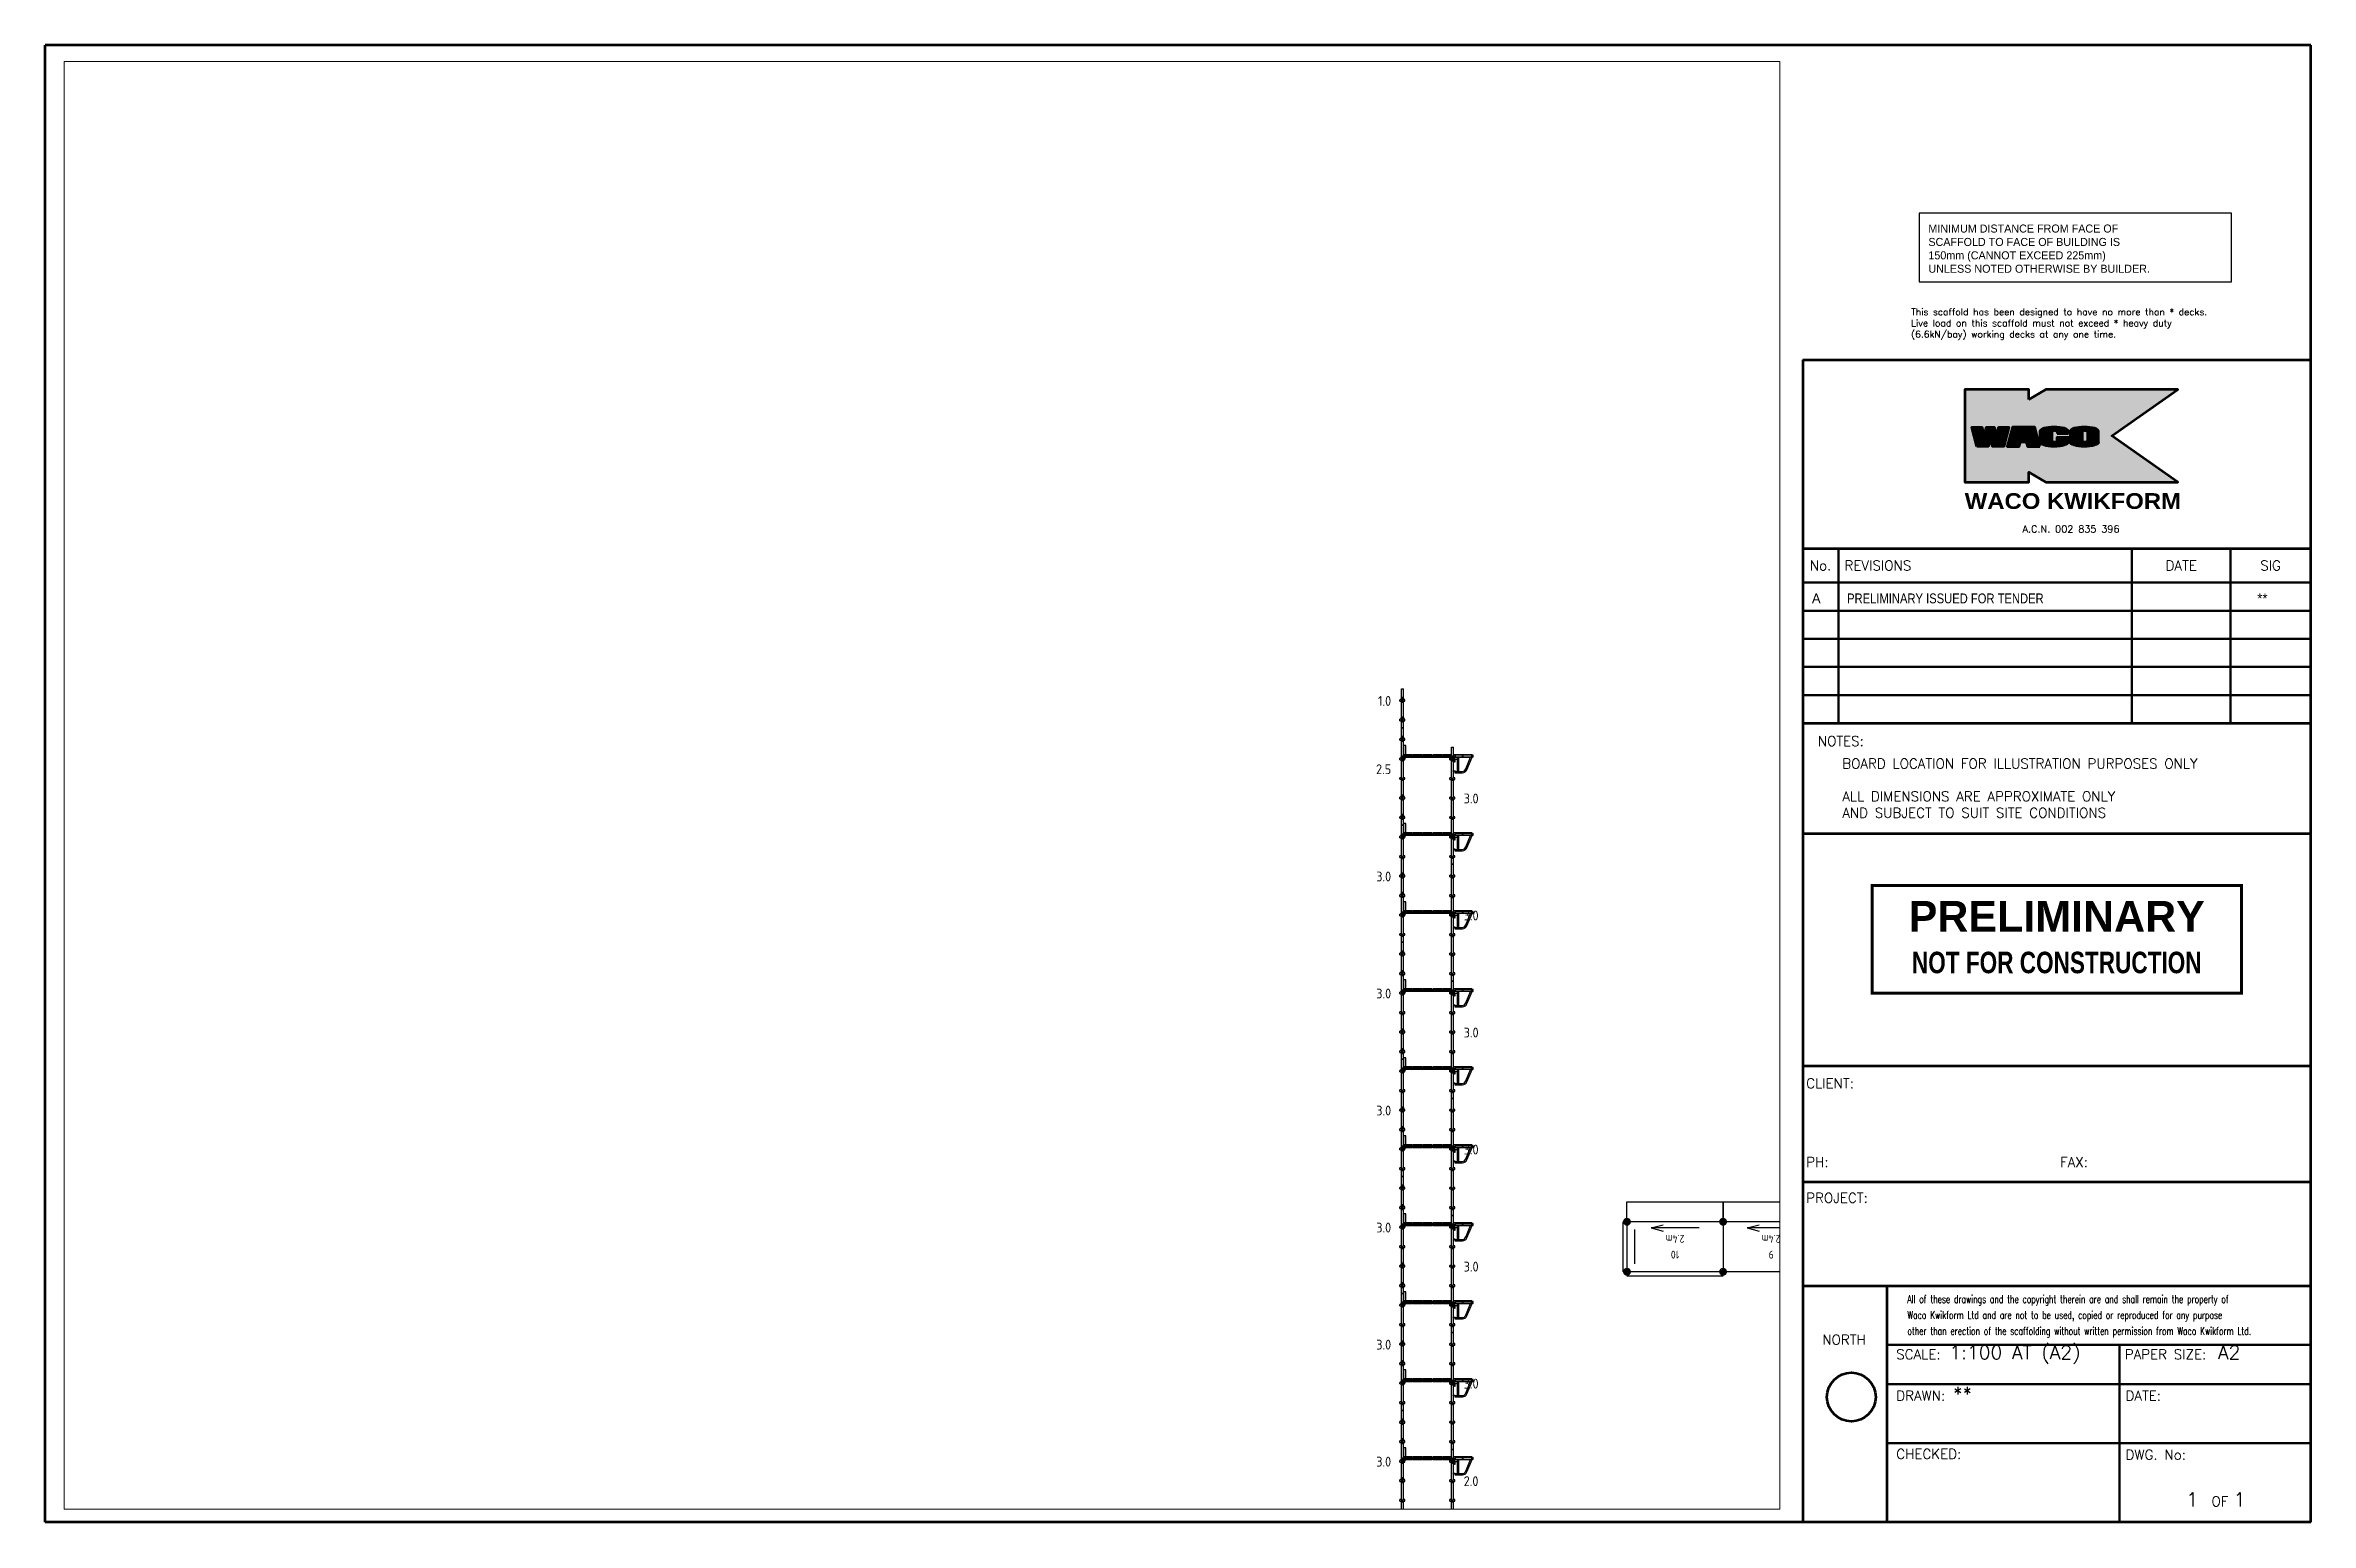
# Paper-space layout 'WACO Kwikform A2 Drawing Sheet No Ledgen' of a CAD drawing. Header units: millimetres. Extents: x 0 to 575, y 0 to 375.
# The model-space entities are those that its viewports show. They can reach past a viewport. Long polylines and large blocks are cut down to what shows.
import ezdxf
from ezdxf.enums import TextEntityAlignment as Align

# ---------------------------------------------------------------- set-up
doc = ezdxf.new("R2010")
doc.units = ezdxf.units.MM
doc.linetypes.add('KwikScaf_DASHED', pattern=[3.75, 2.5, -1.25])
doc.linetypes.add('KwikScaf_Line', pattern=[1, 1, 0])
doc.layers.get('0').update_dxf_attribs({"linetype": 'CONTINUOUS'})
for name, color, linetype in [('DISTANCE', 3, 'CONTINUOUS'), ('KwikScaf Matrix', 7, 'CONTINUOUS'), ('KwikScaf Schematic', 7, 'CONTINUOUS'), ('KwikScaf Sections', 7, 'CONTINUOUS'), ('PRELIMINARY', 7, 'CONTINUOUS'), ('RED', 8, 'CONTINUOUS')]:
    doc.layers.add(name, color=color, linetype=linetype)
for name, color, linetype, lineweight in [('Sheet 018', 10, 'CONTINUOUS', 18), ('Sheet 025', 7, 'CONTINUOUS', 25), ('Sheet 035', 5, 'CONTINUOUS', 35), ('Sheet 050', 130, 'CONTINUOUS', 50), ('Sheet 070', 180, 'CONTINUOUS', 70)]:
    doc.layers.add(name, color=color, linetype=linetype, lineweight=lineweight)
doc.layers.add('Viewport', color=7, linetype='CONTINUOUS', plot=False)
doc.styles.add('ARCH', font='archd.shx', dxfattribs={"height": 250})
doc.styles.add('KwikScaf ISO', font='isocp.shx')
doc.styles.add('ROMANS', font='romans')
doc.styles.add('STAMP', font='ARIALBD.TTF')
doc.styles.add('WACO', font='ariblk.TTF')
pattern_1 = [(0, (0, 0), (0, 0.174625), [0.127, -0.047625]), (90, (0, 0), (-0.174625, 1e-17), [0.127, -0.047625])]

psp = doc.layouts.new('WACO Kwikform A2 Drawing Sheet No Ledgen')

# ---------------------------------------------------------------- texts
at = {"layer": 'DISTANCE', "style": 'ARCH'}
for s, p in [('MINIMUM DISTANCE FROM FACE OF ', (477.96, 327.44)), ('SCAFFOLD TO FACE OF BUILDING IS', (477.96, 324.04)), ('150mm (CANNOT EXCEED 225mm) ', (477.96, 320.64)), ('UNLESS NOTED OTHERWISE BY BUILDER.', (477.96, 317.24))]:
    psp.add_text(s, height=2.04, dxfattribs=at).set_placement(p)
at = {"layer": 'Sheet 018', "color": 7, "style": 'WACO', "width": 0.982356}
psp.add_text('WACO KWIKFORM', height=4, dxfattribs=at).set_placement((487.19, 257.27), (542.08, 257.27), align=Align.FIT)
at = {"layer": 'Sheet 018', "color": 7, "style": 'ROMANS'}
psp.add_text('A.C.N. 002 835 396', height=1.8, dxfattribs=at).set_placement((514.18, 251.28), align=Align.CENTER)
at = {"layer": 'Sheet 018', "color": 7, "style": 'ROMANS', "width": 0.7}
for s, p in [('All of these drawings and the copyright therein are and shall remain the property of ', (472.64, 55.61)), ('Waco Kwikform Ltd and are not to be used, copied or reproduced for any purpose ', (472.64, 51.57)), ('other than erection of the scaffolding without written permission from Waco Kwikform Ltd.', (472.64, 47.52))]:
    psp.add_text(s, height=2, dxfattribs=at).set_placement(p)
at = {"layer": 'Sheet 018', "color": 7, "insert": (473.59, 308.15), "char_height": 1.6999, "width": 95.7239, "attachment_point": 1, "style": 'ROMANS'}
psp.add_mtext('This scaffold has been designed to have no more than * decks.\\PLive load on this scaffold must not exceed * heavy duty \\P(6.6kN/bay) working decks at any one time.', dxfattribs=at)
at = {"layer": 'Sheet 025', "color": 7, "style": 'ROMANS'}
for s, p in [('No.', (450.6, 242.9)), ('DATE', (542.14, 242.9)), ('SIG', (564.82, 242.9))]:
    psp.add_text(s, height=2.5, dxfattribs=at).set_placement(p, align=Align.MIDDLE_CENTER)
psp.add_text('REVISIONS', height=2.5, dxfattribs=at).set_placement((456.69, 242.9), align=Align.MIDDLE_LEFT)
psp.add_text('NOTES:', height=2.5, dxfattribs=at).set_placement((449.89, 197.05))
at = {"layer": 'Sheet 025', "style": 'ROMANS'}
psp.add_text('NORTH', height=2.5, dxfattribs=at).set_placement((451.04, 45.07))
at = {"layer": 'Sheet 025', "color": 7, "insert": (456.1, 193.85), "char_height": 2.5, "width": 104.1343, "attachment_point": 1, "style": 'ROMANS'}
psp.add_mtext('BOARD LOCATION FOR ILLUSTRATION PURPOSES ONLY\\P\\PALL DIMENSIONS ARE APPROXIMATE ONLY\\PAND SUBJECT TO SUIT SITE CONDITIONS', dxfattribs=at)

msp = doc.modelspace()

# ---------------------------------------------------------------- texts
at = {"layer": 'KwikScaf Schematic', "style": 'KwikScaf ISO'}
for s, p in [('2.4m', (49534, 5997)), ('2.4m', (51973, 5997)), ('10', (49534, 5597)), ('9', (51973, 5597))]:
    msp.add_text(s, height=200, rotation=180, dxfattribs=at).set_placement(p, align=Align.MIDDLE_CENTER)
at = {"layer": 'KwikScaf Sections', "color": 7, "style": 'KwikScaf ISO'}
for s, p in [('  1.0  ', (42614, 19658)), ('  2.5  ', (42614, 17924)), ('  3.0  ', (42614, 15200)), ('  3.0  ', (42614, 12228)), ('  3.0  ', (42614, 9256)), ('  3.0  ', (42614, 6284)), ('  3.0  ', (42614, 3312)), ('  3.0  ', (42614, 340))]:
    msp.add_text(s, height=250, dxfattribs=at).set_placement(p, align=Align.MIDDLE_RIGHT)
for s, p in [('  3.0  ', (43884, 17181)), ('  3.0  ', (43884, 14209)), ('  3.0  ', (43884, 11237)), ('  3.0  ', (43884, 8265)), ('  3.0  ', (43884, 5293)), ('  3.0  ', (43884, 2321)), ('  2.0  ', (43884, -155))]:
    msp.add_text(s, height=250, dxfattribs=at).set_placement(p, align=Align.MIDDLE_LEFT)

# ---------------------------------------------------------------- blocks, each defined once
blk = doc.blocks.new('REVDES')
at = {"style": 'ARCH'}
for tag, p in [('01', (2.31, 1.87)), ('03', (87.68, 1.87)), ('04', (115.37, 1.87))]:
    blk.add_attdef(tag, p, '', height=2.5, dxfattribs=at)
at = {"style": 'ARCH', "width": 0.85}
blk.add_attdef('02', (11.25, 1.87), '', height=2.5, dxfattribs=at)
blk = doc.blocks.new('PREL')
at = {"layer": 'RED', "const_width": 100}
blk.add_lwpolyline([(6000, 1750), (-6000, 1750), (-6000, -1750), (6000, -1750)], close=True, dxfattribs=at)
at = {"layer": 'RED', "style": 'STAMP'}
blk.add_text('PRELIMINARY', height=1000, dxfattribs=at).set_placement((0, 750), align=Align.MIDDLE)
at = {"layer": 'RED', "style": 'STAMP', "width": 0.75}
blk.add_text('NOT FOR CONSTRUCTION', height=700, dxfattribs=at).set_placement((0, -750), align=Align.MIDDLE)
blk = doc.blocks.new('REVISED TITLE')
at = {"layer": 'Sheet 025', "style": 'ROMANS'}
for s, p in [('CLIENT:', (-128.05, 110.15)), ('PH:', (-128.05, 90.15)), ('FAX:', (-63.6, 90.15)), ('PROJECT:', (-128.05, 81.06)), ('SCALE:', (-105.19, 41.33)), ('PAPER SIZE:', (-47.19, 41.33)), ('DRAWN:', (-105.19, 30.85)), ('DATE:', (-46.99, 30.85)), ('CHECKED:', (-105.19, 16.04)), ('DWG. No:', (-46.99, 15.86)), ('OF', (-25.18, 3.98))]:
    blk.add_text(s, height=2.5, dxfattribs=at).set_placement(p)
at = {"layer": 'Sheet 035', "style": 'ROMANS'}
for tag, p in [('CLIENT_CONTACT', (-110.61, 110.15)), ('ADDRESS_STREET', (-110.61, 100.15)), ('COMPANY', (-110.61, 105.15)), ('CITY', (-110.61, 95.15)), ('PHONE_NO.', (-110.61, 90.15)), ('FAX_NO.', (-46.16, 90.15)), ('PROJECT_TITLE:', (-110.61, 81.06)), ('PROJECT_DESCRIPTION', (-110.61, 76.06)), ('PROJECT_DESCRIPTION_2', (-110.61, 71.06)), ('PROJECT_DESCRIPTION_3', (-110.61, 66.06)), ('PROJECT_DESCRIPTION_4', (-110.61, 61.06)), ('SCALE', (-91.76, 41.33)), ('PAPER_SIZE', (-23.56, 41.33)), ('DRAFTSMAN', (-90.76, 30.85)), ('DATE', (-35.55, 30.85)), ('DWG_NO', (-46.15, 9.93))]:
    blk.add_attdef(tag, p, '', height=3.5, dxfattribs=at)
for tag, p in [('PAGE_NO.', (-30.05, 3.98)), ('OF_PAGES.', (-18.05, 3.98))]:
    blk.add_attdef(tag, text='', height=3.5, dxfattribs=at).set_placement(p, align=Align.CENTER)
blk = doc.blocks.new('2D Standard 2 Metre')
at = {"layer": 'KwikScaf Matrix', "color": 0, "extrusion": (0, 1, 0)}
for p, q in [((-185, -24), (-185, 24)), ((-185, 24), (-8, 24)), ((-33, 16), (7, 16)), ((-33, 16), (-33, 6)), ((-33, 6), (-33, -6)), ((-8, 64), (-8, 60)), ((-8, 64), (32, 64)), ((-8, 60), (-8, 22)), ((-8, 22), (32, 22)), ((-8, 22), (-8, 18)), ((32, 18), (-8, 18)), ((7, 6), (7, 16)), ((7, -6), (7, 6)), ((32, 60), (32, 64)), ((32, 22), (32, 60)), ((32, 24), (487, 24)), ((32, 18), (32, 22)), ((462, 16), (502, 16)), ((462, 16), (462, 6)), ((462, 6), (462, -6)), ((487, 64), (487, 60)), ((487, 64), (527, 64)), ((487, 60), (487, 22)), ((487, 22), (527, 22)), ((487, 22), (487, 18)), ((527, 18), (487, 18)), ((502, 6), (502, 16)), ((502, -6), (502, 6)), ((527, 60), (527, 64)), ((527, 22), (527, 60)), ((527, 24), (982, 24)), ((527, 18), (527, 22)), ((957, 16), (997, 16)), ((957, 16), (957, 6)), ((957, 6), (957, -6)), ((982, 64), (982, 60)), ((982, 64), (1022, 64)), ((982, 60), (982, 22)), ((982, 22), (1022, 22)), ((982, 22), (982, 18)), ((1022, 18), (982, 18)), ((997, 6), (997, 16)), ((997, -6), (997, 6)), ((1022, 60), (1022, 64)), ((1022, 22), (1022, 60)), ((1022, 24), (1477, 24)), ((1022, 18), (1022, 22)), ((1452, 16), (1492, 16)), ((1452, 16), (1452, 6)), ((1452, 6), (1452, -6)), ((1477, 64), (1517, 64)), ((1477, 64), (1477, 60)), ((1477, 60), (1477, 22)), ((1477, 22), (1517, 22)), ((1477, 22), (1477, 18)), ((1517, 18), (1477, 18)), ((1492, 6), (1492, 16)), ((1492, -6), (1492, 6)), ((1517, 60), (1517, 64)), ((1517, 22), (1517, 60)), ((1517, 24), (1796, 24)), ((1517, 18), (1517, 22)), ((1796, 24), (1796, -24)), ((-185, -24), (-8, -24)), ((-33, -6), (-33, -16)), ((-33, -16), (7, -16)), ((-8, -18), (32, -18)), ((-8, -18), (-8, -22)), ((-8, -22), (-8, -60)), ((-8, -22), (32, -22)), ((-8, -60), (-8, -64)), ((-8, -64), (32, -64)), ((7, -16), (7, -6)), ((32, -22), (32, -18)), ((32, -60), (32, -22)), ((32, -24), (487, -24)), ((32, -64), (32, -60)), ((462, -6), (462, -16)), ((462, -16), (502, -16)), ((487, -18), (527, -18)), ((487, -18), (487, -22)), ((487, -22), (487, -60)), ((487, -22), (527, -22)), ((487, -60), (487, -64)), ((487, -64), (527, -64)), ((502, -16), (502, -6)), ((527, -22), (527, -18)), ((527, -60), (527, -22)), ((527, -24), (982, -24)), ((527, -64), (527, -60)), ((957, -6), (957, -16)), ((957, -16), (997, -16)), ((982, -18), (1022, -18)), ((982, -18), (982, -22)), ((982, -22), (982, -60)), ((982, -22), (1022, -22)), ((982, -60), (982, -64)), ((982, -64), (1022, -64)), ((997, -16), (997, -6)), ((1022, -22), (1022, -18)), ((1022, -60), (1022, -22)), ((1022, -24), (1477, -24)), ((1022, -64), (1022, -60)), ((1452, -6), (1452, -16)), ((1452, -16), (1492, -16)), ((1477, -18), (1517, -18)), ((1477, -18), (1477, -22)), ((1477, -22), (1517, -22)), ((1477, -22), (1477, -60)), ((1477, -60), (1477, -64)), ((1477, -64), (1517, -64)), ((1492, -16), (1492, -6)), ((1517, -22), (1517, -18)), ((1517, -60), (1517, -22)), ((1517, -24), (1796, -24)), ((1517, -64), (1517, -60))]:
    blk.add_line(p, q, dxfattribs=at)
blk = doc.blocks.new('2D Standard 3 Metre')
at = {"layer": 'KwikScaf Matrix', "color": 0, "extrusion": (0, 1, 0)}
for p, q in [((-185, -24), (-185, 24)), ((-185, 24), (-8, 24)), ((-33, 16), (7, 16)), ((-33, 16), (-33, 6)), ((-33, 6), (-33, -6)), ((-8, 64), (-8, 60)), ((-8, 64), (32, 64)), ((-8, 60), (-8, 22)), ((-8, 22), (32, 22)), ((-8, 22), (-8, 18)), ((32, 18), (-8, 18)), ((7, 6), (7, 16)), ((7, -6), (7, 6)), ((32, 60), (32, 64)), ((32, 22), (32, 60)), ((32, 24), (487, 24)), ((32, 18), (32, 22)), ((462, 16), (462, 6)), ((462, 16), (502, 16)), ((462, 6), (462, -6)), ((487, 64), (487, 60)), ((487, 64), (527, 64)), ((487, 60), (487, 22)), ((487, 22), (527, 22)), ((487, 22), (487, 18)), ((527, 18), (487, 18)), ((502, 6), (502, 16)), ((502, -6), (502, 6)), ((527, 60), (527, 64)), ((527, 22), (527, 60)), ((527, 24), (982, 24)), ((527, 18), (527, 22)), ((957, 16), (997, 16)), ((957, 16), (957, 6)), ((957, 6), (957, -6)), ((982, 64), (982, 60)), ((982, 64), (1022, 64)), ((982, 60), (982, 22)), ((982, 22), (1022, 22)), ((982, 22), (982, 18)), ((1022, 18), (982, 18)), ((997, 6), (997, 16)), ((997, -6), (997, 6)), ((1022, 60), (1022, 64)), ((1022, 22), (1022, 60)), ((1022, 24), (1477, 24)), ((1022, 18), (1022, 22)), ((1452, 16), (1492, 16)), ((1452, 16), (1452, 6)), ((1452, 6), (1452, -6)), ((1477, 64), (1477, 60)), ((1477, 64), (1517, 64)), ((1477, 60), (1477, 22)), ((1477, 22), (1517, 22)), ((1477, 22), (1477, 18)), ((1517, 18), (1477, 18)), ((1492, 6), (1492, 16)), ((1492, -6), (1492, 6)), ((1517, 60), (1517, 64)), ((1517, 22), (1517, 60)), ((1517, 24), (1972, 24)), ((1517, 18), (1517, 22)), ((1947, 16), (1987, 16)), ((1947, 16), (1947, 6)), ((1947, 6), (1947, -6)), ((1972, 64), (1972, 60)), ((1972, 64), (2012, 64)), ((1972, 60), (1972, 22)), ((1972, 22), (2012, 22)), ((1972, 22), (1972, 18)), ((2012, 18), (1972, 18)), ((1987, 6), (1987, 16)), ((1987, -6), (1987, 6)), ((2012, 60), (2012, 64)), ((2012, 22), (2012, 60)), ((2012, 24), (2467, 24)), ((2012, 18), (2012, 22)), ((2442, 16), (2442, 6)), ((2442, 16), (2482, 16)), ((2442, 6), (2442, -6)), ((2467, 64), (2467, 60)), ((2467, 64), (2507, 64)), ((2467, 60), (2467, 22)), ((2467, 22), (2507, 22)), ((2467, 22), (2467, 18)), ((2507, 18), (2467, 18)), ((2482, 6), (2482, 16)), ((2482, -6), (2482, 6)), ((2507, 60), (2507, 64)), ((2507, 22), (2507, 60)), ((2507, 24), (2787, 24)), ((2507, 18), (2507, 22)), ((2787, 24), (2787, -24)), ((-185, -24), (-8, -24)), ((-33, -6), (-33, -16)), ((-33, -16), (7, -16)), ((-8, -18), (32, -18)), ((-8, -18), (-8, -22)), ((-8, -22), (-8, -60)), ((-8, -22), (32, -22)), ((-8, -60), (-8, -64)), ((-8, -64), (32, -64)), ((7, -16), (7, -6)), ((32, -22), (32, -18)), ((32, -60), (32, -22)), ((32, -24), (487, -24)), ((32, -64), (32, -60)), ((462, -6), (462, -16)), ((462, -16), (502, -16)), ((487, -18), (527, -18)), ((487, -18), (487, -22)), ((487, -22), (487, -60)), ((487, -22), (527, -22)), ((487, -60), (487, -64)), ((487, -64), (527, -64)), ((502, -16), (502, -6)), ((527, -22), (527, -18)), ((527, -60), (527, -22)), ((527, -24), (982, -24)), ((527, -64), (527, -60)), ((957, -6), (957, -16)), ((957, -16), (997, -16)), ((982, -18), (1022, -18)), ((982, -18), (982, -22)), ((982, -22), (982, -60)), ((982, -22), (1022, -22)), ((982, -60), (982, -64)), ((982, -64), (1022, -64)), ((997, -16), (997, -6)), ((1022, -22), (1022, -18)), ((1022, -60), (1022, -22)), ((1022, -24), (1477, -24)), ((1022, -64), (1022, -60)), ((1452, -6), (1452, -16)), ((1452, -16), (1492, -16)), ((1477, -18), (1517, -18)), ((1477, -18), (1477, -22)), ((1477, -22), (1477, -60)), ((1477, -22), (1517, -22)), ((1477, -60), (1477, -64)), ((1477, -64), (1517, -64)), ((1492, -16), (1492, -6)), ((1517, -22), (1517, -18)), ((1517, -60), (1517, -22)), ((1517, -24), (1972, -24)), ((1517, -64), (1517, -60)), ((1947, -6), (1947, -16)), ((1947, -16), (1987, -16)), ((1972, -18), (2012, -18)), ((1972, -18), (1972, -22)), ((1972, -22), (1972, -60)), ((1972, -22), (2012, -22)), ((1972, -60), (1972, -64)), ((1972, -64), (2012, -64)), ((1987, -16), (1987, -6)), ((2012, -22), (2012, -18)), ((2012, -60), (2012, -22)), ((2012, -24), (2467, -24)), ((2012, -64), (2012, -60)), ((2442, -6), (2442, -16)), ((2442, -16), (2482, -16)), ((2467, -18), (2507, -18)), ((2467, -18), (2467, -22)), ((2467, -22), (2467, -60)), ((2467, -22), (2507, -22)), ((2467, -60), (2467, -64)), ((2467, -64), (2507, -64)), ((2482, -16), (2482, -6)), ((2507, -22), (2507, -18)), ((2507, -60), (2507, -22)), ((2507, -24), (2787, -24)), ((2507, -64), (2507, -60))]:
    blk.add_line(p, q, dxfattribs=at)
blk = doc.blocks.new('2D Jack Adjustable Screw')
at = {"color": 0, "extrusion": (1, -1.83691e-16, 2.30446e-16)}
for p, q in [((-265.5, 100), (-273.5, 100)), ((-273.5, 100), (-273.5, -52)), ((-265.5, 100), (-265.5, -52)), ((-265.5, 42.5), (-40, 42.5)), ((-265.5, 5.5), (-40, 5.5)), ((-40, 87.75), (-35, 87.75)), ((-40, 87.75), (-40, 24)), ((-40, 24), (-40, -39.75)), ((-35, 151.5), (-20, 151.5)), ((-35, 62.25), (-35, 151.5)), ((-35, 62.25), (-20, 62.25)), ((-20, 62.25), (-20, 151.5)), ((-20, 87.75), (0, 87.75)), ((0, 24), (0, 87.75)), ((0, 42.5), (454.5, 42.5)), ((0, -39.75), (0, 24)), ((0, 5.5), (454.5, 5.5)), ((454.5, 24), (454.5, 42.5)), ((454.5, 5.5), (454.5, 24)), ((-265.5, -52), (-273.5, -52)), ((-40, -39.75), (-35, -39.75)), ((-20, -14.25), (-35, -14.25)), ((-35, -103.5), (-35, -14.25)), ((-35, -103.5), (-20, -103.5)), ((-20, -103.5), (-20, -14.25)), ((-20, -39.75), (0, -39.75))]:
    blk.add_line(p, q, dxfattribs=at)
blk = doc.blocks.new('2D Standard 2.5 Metre')
at = {"layer": 'KwikScaf Matrix', "color": 0, "extrusion": (0, 1, 0)}
for p, q in [((-185, -24), (-185, 24)), ((-185, 24), (-8, 24)), ((-33, 16), (7, 16)), ((-33, 16), (-33, 6)), ((-33, 6), (-33, -6)), ((-8, 64), (-8, 60)), ((-8, 64), (32, 64)), ((-8, 60), (-8, 22)), ((-8, 22), (32, 22)), ((-8, 22), (-8, 18)), ((32, 18), (-8, 18)), ((7, 6), (7, 16)), ((7, -6), (7, 6)), ((32, 60), (32, 64)), ((32, 22), (32, 60)), ((32, 24), (487, 24)), ((32, 18), (32, 22)), ((462, 16), (502, 16)), ((462, 16), (462, 6)), ((462, 6), (462, -6)), ((487, 64), (487, 60)), ((487, 64), (527, 64)), ((487, 60), (487, 22)), ((487, 22), (527, 22)), ((487, 22), (487, 18)), ((527, 18), (487, 18)), ((502, 6), (502, 16)), ((502, -6), (502, 6)), ((527, 60), (527, 64)), ((527, 22), (527, 60)), ((527, 24), (982, 24)), ((527, 18), (527, 22)), ((957, 16), (957, 6)), ((957, 16), (997, 16)), ((957, 6), (957, -6)), ((982, 64), (982, 60)), ((982, 64), (1022, 64)), ((982, 60), (982, 22)), ((982, 22), (1022, 22)), ((982, 22), (982, 18)), ((1022, 18), (982, 18)), ((997, 6), (997, 16)), ((997, -6), (997, 6)), ((1022, 60), (1022, 64)), ((1022, 22), (1022, 60)), ((1022, 24), (1477, 24)), ((1022, 18), (1022, 22)), ((1452, 16), (1492, 16)), ((1452, 16), (1452, 6)), ((1452, 6), (1452, -6)), ((1477, 64), (1477, 60)), ((1477, 64), (1517, 64)), ((1477, 60), (1477, 22)), ((1477, 22), (1517, 22)), ((1477, 22), (1477, 18)), ((1517, 18), (1477, 18)), ((1492, 6), (1492, 16)), ((1492, -6), (1492, 6)), ((1517, 60), (1517, 64)), ((1517, 22), (1517, 60)), ((1517, 24), (1972, 24)), ((1517, 18), (1517, 22)), ((1947, 16), (1987, 16)), ((1947, 16), (1947, 6)), ((1947, 6), (1947, -6)), ((1972, 64), (1972, 60)), ((1972, 64), (2012, 64)), ((1972, 60), (1972, 22)), ((1972, 22), (2012, 22)), ((1972, 22), (1972, 18)), ((2012, 18), (1972, 18)), ((1987, 6), (1987, 16)), ((1987, -6), (1987, 6)), ((2012, 60), (2012, 64)), ((2012, 22), (2012, 60)), ((2012, 24), (2291, 24)), ((2012, 18), (2012, 22)), ((2291, 24), (2291, -24)), ((-185, -24), (-8, -24)), ((-33, -6), (-33, -16)), ((-33, -16), (7, -16)), ((-8, -18), (32, -18)), ((-8, -18), (-8, -22)), ((-8, -22), (-8, -60)), ((-8, -22), (32, -22)), ((-8, -60), (-8, -64)), ((-8, -64), (32, -64)), ((7, -16), (7, -6)), ((32, -22), (32, -18)), ((32, -60), (32, -22)), ((32, -24), (487, -24)), ((32, -64), (32, -60)), ((462, -6), (462, -16)), ((462, -16), (502, -16)), ((487, -18), (527, -18)), ((487, -18), (487, -22)), ((487, -22), (487, -60)), ((487, -22), (527, -22)), ((487, -60), (487, -64)), ((487, -64), (527, -64)), ((502, -16), (502, -6)), ((527, -22), (527, -18)), ((527, -60), (527, -22)), ((527, -24), (982, -24)), ((527, -64), (527, -60)), ((957, -6), (957, -16)), ((957, -16), (997, -16)), ((982, -18), (1022, -18)), ((982, -18), (982, -22)), ((982, -22), (982, -60)), ((982, -22), (1022, -22)), ((982, -60), (982, -64)), ((982, -64), (1022, -64)), ((997, -16), (997, -6)), ((1022, -22), (1022, -18)), ((1022, -60), (1022, -22)), ((1022, -24), (1477, -24)), ((1022, -64), (1022, -60)), ((1452, -6), (1452, -16)), ((1452, -16), (1492, -16)), ((1477, -18), (1517, -18)), ((1477, -18), (1477, -22)), ((1477, -22), (1477, -60)), ((1477, -22), (1517, -22)), ((1477, -60), (1477, -64)), ((1477, -64), (1517, -64)), ((1492, -16), (1492, -6)), ((1517, -22), (1517, -18)), ((1517, -60), (1517, -22)), ((1517, -24), (1972, -24)), ((1517, -64), (1517, -60)), ((1947, -6), (1947, -16)), ((1947, -16), (1987, -16)), ((1972, -18), (2012, -18)), ((1972, -18), (1972, -22)), ((1972, -22), (1972, -60)), ((1972, -22), (2012, -22)), ((1972, -60), (1972, -64)), ((1972, -64), (2012, -64)), ((1987, -16), (1987, -6)), ((2012, -22), (2012, -18)), ((2012, -60), (2012, -22)), ((2012, -24), (2291, -24)), ((2012, -64), (2012, -60))]:
    blk.add_line(p, q, dxfattribs=at)
blk = doc.blocks.new('2D Standard 1 Metre')
at = {"layer": 'KwikScaf Matrix', "color": 0, "extrusion": (0, 1, 0)}
for p, q in [((-185, -24), (-185, 24)), ((-185, 24), (-8, 24)), ((-33, 16), (7, 16)), ((-33, 16), (-33, 6)), ((-33, 6), (-33, -6)), ((-8, 64), (32, 64)), ((-8, 64), (-8, 60)), ((-8, 60), (-8, 22)), ((-8, 22), (32, 22)), ((-8, 22), (-8, 18)), ((32, 18), (-8, 18)), ((7, 6), (7, 16)), ((7, -6), (7, 6)), ((32, 60), (32, 64)), ((32, 22), (32, 60)), ((32, 24), (487, 24)), ((32, 18), (32, 22)), ((462, 16), (502, 16)), ((462, 16), (462, 6)), ((462, 6), (462, -6)), ((487, 64), (487, 60)), ((487, 64), (527, 64)), ((487, 60), (487, 22)), ((487, 22), (527, 22)), ((487, 22), (487, 18)), ((527, 18), (487, 18)), ((502, 6), (502, 16)), ((502, -6), (502, 6)), ((527, 60), (527, 64)), ((527, 22), (527, 60)), ((527, 24), (805, 24)), ((527, 18), (527, 22)), ((805, 24), (805, -24)), ((-185, -24), (-8, -24)), ((-33, -6), (-33, -16)), ((-33, -16), (7, -16)), ((-8, -18), (32, -18)), ((-8, -18), (-8, -22)), ((-8, -22), (32, -22)), ((-8, -22), (-8, -60)), ((-8, -60), (-8, -64)), ((-8, -64), (32, -64)), ((7, -16), (7, -6)), ((32, -22), (32, -18)), ((32, -60), (32, -22)), ((32, -24), (487, -24)), ((32, -64), (32, -60)), ((462, -6), (462, -16)), ((462, -16), (502, -16)), ((487, -18), (527, -18)), ((487, -18), (487, -22)), ((487, -22), (487, -60)), ((487, -22), (527, -22)), ((487, -60), (487, -64)), ((487, -64), (527, -64)), ((502, -16), (502, -6)), ((527, -22), (527, -18)), ((527, -60), (527, -22)), ((527, -24), (805, -24)), ((527, -64), (527, -60))]:
    blk.add_line(p, q, dxfattribs=at)
blk = doc.blocks.new('2D SBB 2 Board')
at = {"color": 0}
for p, q in [((-4, 93), (47, 93)), ((-4, 88), (-4, 93)), ((42, 88), (-4, 88)), ((47, 440), (0, 440)), ((0, 440), (0, 392)), ((0, 392), (106, 392)), ((8, 466), (38, 466)), ((11, 440), (8, 466)), ((28, 316), (18, 392)), ((38, 316), (28, 316)), ((38, 466), (38, 440)), ((38, 392), (38, 316)), ((42, 42), (42, 88)), ((47, 42), (42, 42)), ((504, 491), (47, 491)), ((47, 491), (47, 445)), ((504, 445), (47, 445)), ((47, 445), (47, 440)), ((504, 440), (47, 440)), ((47, 93), (47, 42)), ((47, 84), (106, 84)), ((47, 50), (232, 50)), ((106, 392), (106, 440)), ((106, 84), (106, 392)), ((106, 84), (123, 84)), ((123, 84), (140, 84)), ((140, 84), (140, 440)), ((140, 84), (222, 84)), ((315, 147), (437, 440)), ((343, 124), (473, 440)), ((504, 445), (504, 491)), ((504, 440), (504, 445))]:
    blk.add_line(p, q, dxfattribs=at)
for radius, start, end in [(102, 270, 339.40778), (136, 274.32085, 333.17915)]:
    blk.add_arc((222, 185), radius, start, end, dxfattribs=at)
blk = doc.blocks.new('2D Transom 1.2 Metre')
at = {"color": 0, "extrusion": (0, 1, -1.83691e-16)}
for p, q in [((0, 50), (20, 50)), ((0, -25), (0, 50)), ((50, 0), (13, 0)), ((20, 50), (17, 25)), ((17, 25), (25, 25)), ((1197, 63), (25, 63)), ((25, 63), (25, 30)), ((1197, 30), (25, 30)), ((25, 30), (25, 25)), ((1197, 25), (25, 25)), ((50, 25), (50, 0)), ((1172, 25), (1172, 0)), ((1197, 30), (1197, 63)), ((1197, 25), (1197, 30)), ((1205, 25), (1197, 25)), ((1202, 50), (1205, 25)), ((1222, 50), (1202, 50)), ((1222, -25), (1222, 50)), ((10, -25), (0, -25)), ((13, 0), (10, -25)), ((1172, 0), (1209, 0)), ((1209, 0), (1212, -25)), ((1212, -25), (1222, -25))]:
    blk.add_line(p, q, dxfattribs=at)

# ---------------------------------------------------------------- linework, layer by layer
at = {"layer": 'KwikScaf Schematic', "color": 3, "linetype": 'KwikScaf_Line'}
for p, q in [((48314, 6432), (48314, 6940)), ((48314, 6940), (50753, 6940)), ((50753, 6432), (50753, 6940)), ((50753, 6940), (53192, 6940)), ((50753, 6940), (50753, 6432)), ((48314, 6432), (48314, 5162)), ((50753, 6432), (48314, 6432)), ((48924, 6274), (49229, 6353)), ((50753, 6432), (50753, 5162)), ((53192, 6432), (50753, 6432)), ((51363, 6274), (51668, 6353)), ((50143, 6274), (48924, 6274)), ((48924, 6274), (49229, 6194)), ((52582, 6274), (51363, 6274)), ((51363, 6274), (51668, 6194)), ((50753, 5162), (48314, 5162)), ((53192, 5162), (50753, 5162))]:
    msp.add_line(p, q, dxfattribs=at)
at = {"layer": 'KwikScaf Schematic', "color": 3, "linetype": 'KwikScaf_DASHED'}
for p, q in [((48214, 5162), (48214, 6432)), ((48514, 5362), (48514, 6232)), ((48314, 5062), (50753, 5062))]:
    msp.add_line(p, q, dxfattribs=at)
at = {"layer": 'KwikScaf Schematic', "color": 3, "linetype": 'KwikScaf_Line'}
for points in [[(48314, 6382, 100, 100, -0.198912), (48279, 6397, 100, 100, -0.198912), (48264, 6432, 100, 100, -0.198912), (48279, 6468, 100, 100, -0.198912), (48314, 6482, 100, 100, -0.198912), (48350, 6468, 100, 100, -0.198912), (48364, 6432, 100, 100, -0.198912), (48350, 6397, 100, 100, -0.198912)], [(50753, 6382, 100, 100, -0.198912), (50718, 6397, 100, 100, -0.198912), (50703, 6432, 100, 100, -0.198912), (50718, 6468, 100, 100, -0.198912), (50753, 6482, 100, 100, -0.198912), (50789, 6468, 100, 100, -0.198912), (50803, 6432, 100, 100, -0.198912), (50789, 6397, 100, 100, -0.198912)], [(48314, 5112, 100, 100, -0.198912), (48279, 5127, 100, 100, -0.198912), (48264, 5162, 100, 100, -0.198912), (48279, 5198, 100, 100, -0.198912), (48314, 5212, 100, 100, -0.198912), (48350, 5198, 100, 100, -0.198912), (48364, 5162, 100, 100, -0.198912), (48350, 5127, 100, 100, -0.198912)], [(50753, 5112, 100, 100, -0.198912), (50718, 5127, 100, 100, -0.198912), (50703, 5162, 100, 100, -0.198912), (50718, 5198, 100, 100, -0.198912), (50753, 5212, 100, 100, -0.198912), (50789, 5198, 100, 100, -0.198912), (50803, 5162, 100, 100, -0.198912), (50789, 5127, 100, 100, -0.198912)]]:
    msp.add_lwpolyline(points, format="xyseb", close=True, dxfattribs=at)
at = {"layer": 'KwikScaf Schematic', "color": 3, "linetype": 'KwikScaf_Line', "const_width": 100}
for points in [[(50753, 6382, -0.198912), (50718, 6397, -0.198912), (50703, 6432, -0.198912), (50718, 6468, -0.198912), (50753, 6482, -0.198912), (50789, 6468, -0.198912), (50803, 6432, -0.198912), (50789, 6397, -0.198912)], [(50753, 5112, -0.198912), (50718, 5127, -0.198912), (50703, 5162, -0.198912), (50718, 5198, -0.198912), (50753, 5212, -0.198912), (50789, 5198, -0.198912), (50803, 5162, -0.198912), (50789, 5127, -0.198912)]]:
    msp.add_lwpolyline(points, format="xyb", close=True, dxfattribs=at)
at = {"layer": 'KwikScaf Sections', "color": 40, "const_width": 50}
for points in [[(42589, 19714, 1), (42639, 19714, 1)], [(42589, 18228, 1), (42639, 18228, 1)], [(43859, 18228, 1), (43909, 18228, 1)], [(42589, 16247, 1), (42639, 16247, 1)], [(43859, 16247, 1), (43909, 16247, 1)], [(42589, 14265, 1), (42639, 14265, 1)], [(43859, 14265, 1), (43909, 14265, 1)], [(42589, 12284, 1), (42639, 12284, 1)], [(43859, 12284, 1), (43909, 12284, 1)], [(42589, 10303, 1), (42639, 10303, 1)], [(43859, 10303, 1), (43909, 10303, 1)], [(42589, 8321, 1), (42639, 8321, 1)], [(43859, 8321, 1), (43909, 8321, 1)], [(42589, 6340, 1), (42639, 6340, 1)], [(43859, 6340, 1), (43909, 6340, 1)], [(42589, 4359, 1), (42639, 4359, 1)], [(43859, 4359, 1), (43909, 4359, 1)], [(42589, 2377, 1), (42639, 2377, 1)], [(43859, 2377, 1), (43909, 2377, 1)], [(42589, 396, 1), (42639, 396, 1)], [(43859, 396, 1), (43909, 396, 1)], [(42589, -99, 1), (42639, -99, 1)], [(42589, -1090, 1), (42639, -1090, 1)], [(43859, -1090, 1), (43909, -1090, 1)]]:
    msp.add_lwpolyline(points, format="xyb", close=True, dxfattribs=at)
at = {"layer": 'KwikScaf Sections', "color": 70, "const_width": 50}
for points in [[(42589, 19219, 1), (42639, 19219, 1)], [(42589, 17237, 1), (42639, 17237, 1)], [(42589, 15256, 1), (42639, 15256, 1)], [(42589, 13275, 1), (42639, 13275, 1)], [(42589, 11293, 1), (42639, 11293, 1)], [(42589, 9312, 1), (42639, 9312, 1)], [(42589, 7331, 1), (42639, 7331, 1)], [(42589, 5349, 1), (42639, 5349, 1)], [(42589, 3368, 1), (42639, 3368, 1)], [(42589, 1387, 1), (42639, 1387, 1)]]:
    msp.add_lwpolyline(points, format="xyb", close=True, dxfattribs=at)
at = {"layer": 'KwikScaf Sections', "color": 80, "const_width": 50}
for points in [[(42589, 18723, 1), (42639, 18723, 1)], [(42589, 16742, 1), (42639, 16742, 1)], [(42589, 14761, 1), (42639, 14761, 1)], [(42589, 12779, 1), (42639, 12779, 1)], [(42589, 10798, 1), (42639, 10798, 1)], [(42589, 8817, 1), (42639, 8817, 1)], [(42589, 6835, 1), (42639, 6835, 1)], [(42589, 4854, 1), (42639, 4854, 1)], [(42589, 2873, 1), (42639, 2873, 1)], [(42589, 891, 1), (42639, 891, 1)]]:
    msp.add_lwpolyline(points, format="xyb", close=True, dxfattribs=at)
at = {"layer": 'KwikScaf Sections', "color": 90}
for points in [[(42702, 18293), (42702, 18523), (42638, 18523), (42638, 18293)], [(42702, 16312), (42702, 16542), (42638, 16542), (42638, 16312)], [(42702, 14330), (42702, 14560), (42638, 14560), (42638, 14330)], [(42702, 12349), (42702, 12579), (42638, 12579), (42638, 12349)], [(42702, 10368), (42702, 10598), (42638, 10598), (42638, 10368)], [(42702, 8386), (42702, 8616), (42638, 8616), (42638, 8386)], [(42702, 6405), (42702, 6635), (42638, 6635), (42638, 6405)], [(42702, 4424), (42702, 4654), (42638, 4654), (42638, 4424)], [(42702, 2442), (42702, 2672), (42638, 2672), (42638, 2442)], [(42702, 461), (42702, 691), (42638, 691), (42638, 461)]]:
    msp.add_lwpolyline(points, close=True, dxfattribs=at)
at = {"layer": 'KwikScaf Sections', "color": 20}
for points in [[(42638, 18229), (42868, 18229), (42868, 18293), (42638, 18293)], [(42886, 18229), (43116, 18229), (43116, 18293), (42886, 18293)], [(43134, 18229), (43364, 18229), (43364, 18293), (43134, 18293)], [(43382, 18229), (43612, 18229), (43612, 18293), (43382, 18293)], [(43630, 18229), (43860, 18229), (43860, 18293), (43630, 18293)], [(43908, 18229), (44138, 18229), (44138, 18293), (43908, 18293)], [(44144, 18229), (44374, 18229), (44374, 18293), (44144, 18293)], [(42638, 16248), (42868, 16248), (42868, 16312), (42638, 16312)], [(42886, 16248), (43116, 16248), (43116, 16312), (42886, 16312)], [(43134, 16248), (43364, 16248), (43364, 16312), (43134, 16312)], [(43382, 16248), (43612, 16248), (43612, 16312), (43382, 16312)], [(43630, 16248), (43860, 16248), (43860, 16312), (43630, 16312)], [(43908, 16248), (44138, 16248), (44138, 16312), (43908, 16312)], [(44144, 16248), (44374, 16248), (44374, 16312), (44144, 16312)], [(42638, 14266), (42868, 14266), (42868, 14330), (42638, 14330)], [(42886, 14266), (43116, 14266), (43116, 14330), (42886, 14330)], [(43134, 14266), (43364, 14266), (43364, 14330), (43134, 14330)], [(43382, 14266), (43612, 14266), (43612, 14330), (43382, 14330)], [(43630, 14266), (43860, 14266), (43860, 14330), (43630, 14330)], [(43908, 14266), (44138, 14266), (44138, 14330), (43908, 14330)], [(44144, 14266), (44374, 14266), (44374, 14330), (44144, 14330)], [(42638, 12285), (42868, 12285), (42868, 12349), (42638, 12349)], [(42886, 12285), (43116, 12285), (43116, 12349), (42886, 12349)], [(43134, 12285), (43364, 12285), (43364, 12349), (43134, 12349)], [(43382, 12285), (43612, 12285), (43612, 12349), (43382, 12349)], [(43630, 12285), (43860, 12285), (43860, 12349), (43630, 12349)], [(43908, 12285), (44138, 12285), (44138, 12349), (43908, 12349)], [(44144, 12285), (44374, 12285), (44374, 12349), (44144, 12349)], [(42638, 10304), (42868, 10304), (42868, 10368), (42638, 10368)], [(42886, 10304), (43116, 10304), (43116, 10368), (42886, 10368)], [(43134, 10304), (43364, 10304), (43364, 10368), (43134, 10368)], [(43382, 10304), (43612, 10304), (43612, 10368), (43382, 10368)], [(43630, 10304), (43860, 10304), (43860, 10368), (43630, 10368)], [(43908, 10304), (44138, 10304), (44138, 10368), (43908, 10368)], [(44144, 10304), (44374, 10304), (44374, 10368), (44144, 10368)], [(42638, 8322), (42868, 8322), (42868, 8386), (42638, 8386)], [(42886, 8322), (43116, 8322), (43116, 8386), (42886, 8386)], [(43134, 8322), (43364, 8322), (43364, 8386), (43134, 8386)], [(43382, 8322), (43612, 8322), (43612, 8386), (43382, 8386)], [(43630, 8322), (43860, 8322), (43860, 8386), (43630, 8386)], [(43908, 8322), (44138, 8322), (44138, 8386), (43908, 8386)], [(44144, 8322), (44374, 8322), (44374, 8386), (44144, 8386)], [(42638, 6341), (42868, 6341), (42868, 6405), (42638, 6405)], [(42886, 6341), (43116, 6341), (43116, 6405), (42886, 6405)], [(43134, 6341), (43364, 6341), (43364, 6405), (43134, 6405)], [(43382, 6341), (43612, 6341), (43612, 6405), (43382, 6405)], [(43630, 6341), (43860, 6341), (43860, 6405), (43630, 6405)], [(43908, 6341), (44138, 6341), (44138, 6405), (43908, 6405)], [(44144, 6341), (44374, 6341), (44374, 6405), (44144, 6405)], [(42638, 4360), (42868, 4360), (42868, 4424), (42638, 4424)], [(42886, 4360), (43116, 4360), (43116, 4424), (42886, 4424)], [(43134, 4360), (43364, 4360), (43364, 4424), (43134, 4424)], [(43382, 4360), (43612, 4360), (43612, 4424), (43382, 4424)], [(43630, 4360), (43860, 4360), (43860, 4424), (43630, 4424)], [(43908, 4360), (44138, 4360), (44138, 4424), (43908, 4424)], [(44144, 4360), (44374, 4360), (44374, 4424), (44144, 4424)], [(42638, 2378), (42868, 2378), (42868, 2442), (42638, 2442)], [(42886, 2378), (43116, 2378), (43116, 2442), (42886, 2442)], [(43134, 2378), (43364, 2378), (43364, 2442), (43134, 2442)], [(43382, 2378), (43612, 2378), (43612, 2442), (43382, 2442)], [(43630, 2378), (43860, 2378), (43860, 2442), (43630, 2442)], [(43908, 2378), (44138, 2378), (44138, 2442), (43908, 2442)], [(44144, 2378), (44374, 2378), (44374, 2442), (44144, 2442)], [(42638, 397), (42868, 397), (42868, 461), (42638, 461)], [(42886, 397), (43116, 397), (43116, 461), (42886, 461)], [(43134, 397), (43364, 397), (43364, 461), (43134, 461)], [(43382, 397), (43612, 397), (43612, 461), (43382, 461)], [(43630, 397), (43860, 397), (43860, 461), (43630, 461)], [(43908, 397), (44138, 397), (44138, 461), (43908, 461)], [(44144, 397), (44374, 397), (44374, 461), (44144, 461)]]:
    msp.add_lwpolyline(points, close=True, dxfattribs=at)

# ---------------------------------------------------------------- block references
at = {"layer": 'KwikScaf Sections', "color": 5, "rotation": 90}
for name, p in [('2D Standard 1 Metre', (42614, 19163)), ('2D Standard 2.5 Metre', (42614, 16686)), ('2D Standard 3 Metre', (43884, 15695)), ('2D Standard 3 Metre', (42614, 13714)), ('2D Standard 3 Metre', (43884, 12723)), ('2D Standard 3 Metre', (42614, 10742)), ('2D Standard 3 Metre', (43884, 9751)), ('2D Standard 3 Metre', (42614, 7770)), ('2D Standard 3 Metre', (43884, 6779)), ('2D Standard 3 Metre', (42614, 4798)), ('2D Standard 3 Metre', (43884, 3807)), ('2D Standard 3 Metre', (42614, 1826)), ('2D Standard 3 Metre', (43884, 835)), ('2D Standard 3 Metre', (42614, -1146)), ('2D Standard 2 Metre', (43884, -1146))]:
    msp.add_blockref(name, p, dxfattribs=at)
at = {"layer": 'KwikScaf Sections', "color": 50}
for p in [(42638, 18199), (42638, 16218), (42638, 14236), (42638, 12255), (42638, 10274), (42638, 8292), (42638, 6311), (42638, 4330), (42638, 2348), (42638, 367), (42638, -1119)]:
    msp.add_blockref('2D Transom 1.2 Metre', p, dxfattribs=at)
at = {"layer": 'KwikScaf Sections', "color": 6}
for p in [(43908, 17786), (43908, 15804), (43908, 13823), (43908, 11842), (43908, 9860), (43908, 7879), (43908, 5898), (43908, 3916), (43908, 1935), (43908, -46)]:
    msp.add_blockref('2D SBB 2 Board', p, dxfattribs=at)
at = {"layer": 'KwikScaf Sections', "color": 190, "rotation": 90}
for p in [(42638, -1332), (43908, -1332)]:
    msp.add_blockref('2D Jack Adjustable Screw', p, dxfattribs=at)

msp.set_redraw_order([(e.dxf.handle, doc.entitydb.next_handle()) for e in msp.query("TEXT MTEXT ATTDEF DIMENSION ARC_DIMENSION")])  # texts and dimensions are drawn at this point

# ---------------------------------------------------------------- hatches: boundary and pattern name
h = psp.add_hatch()
h.set_pattern_fill('ANGLE', color=140, scale=0.025, style=0)
h.set_pattern_definition(pattern_1)
h.paths.add_polyline_path([(493.69, 275.27), (494.27, 273.1), (497.09, 273.1), (498.42, 278.06), (495.82, 278.06), (495.23, 275.87), (494.64, 278.06), (492.73, 278.06), (492.14, 275.87), (491.55, 278.06), (488.96, 278.06), (490.29, 273.1), (493.11, 273.1)])
h = psp.add_hatch()
h.set_pattern_fill('ANGLE', color=140, scale=0.025, style=0)
h.set_pattern_definition(pattern_1)
h.paths.add_polyline_path([(504.96, 278.06), (499.32, 278.06), (497.99, 273.1), (501.01, 273.1), (501.33, 274.31), (502.79, 274.31), (503.11, 273.1), (506.29, 273.1)])
h.paths.add_polyline_path([(502.14, 276.71), (502.6, 274.99), (501.68, 274.99)], flags=16)
h = psp.add_hatch()
h.set_pattern_fill('ANGLE', color=140, scale=0.025, style=0)
h.set_pattern_definition(pattern_1)
edge = h.paths.add_edge_path()
edge.add_ellipse((509.97, 276.84), major_axis=(-0.658, 0), ratio=0.455652, start_angle=180, end_angle=360, ccw=False)
edge.add_line((510.63, 276.84), (510.63, 276.42))
edge.add_line((510.63, 276.42), (513.49, 276.42))
edge.add_line((513.49, 276.42), (513.49, 276.96))
edge.add_ellipse((509.88, 276.96), major_axis=(-3.61, 0), ratio=0.304653, start_angle=180, end_angle=360)
edge.add_line((506.27, 276.96), (506.27, 274.2))
edge.add_ellipse((509.88, 274.2), major_axis=(-3.61, 0), ratio=0.304653, start_angle=0, end_angle=180)
edge.add_line((513.49, 274.2), (513.49, 275.5))
edge.add_line((513.49, 275.5), (510.63, 275.5))
edge.add_line((510.63, 275.5), (510.63, 274.44))
edge.add_ellipse((509.97, 274.48), major_axis=(-0.658, 0), ratio=0.455652, start_angle=0, end_angle=180, ccw=False)
edge.add_line((509.31, 274.48), (509.31, 276.88))
h = psp.add_hatch()
h.set_pattern_fill('ANGLE', color=140, scale=0.025, style=0)
h.set_pattern_definition(pattern_1)
edge = h.paths.add_edge_path()
edge.add_ellipse((517.56, 276.96), major_axis=(-3.61, 0), ratio=0.304653, start_angle=180, end_angle=360)
edge.add_line((513.95, 276.96), (513.95, 274.2))
edge.add_ellipse((517.56, 274.2), major_axis=(-3.61, 0), ratio=0.304653, start_angle=0, end_angle=180)
edge.add_line((521.17, 274.2), (521.17, 276.96))
edge = h.paths.add_edge_path(flags=16)
edge.add_ellipse((517.65, 276.84), major_axis=(-0.658, 0), ratio=0.455652, start_angle=180, end_angle=360, ccw=False)
edge.add_line((518.31, 276.84), (518.31, 274.44))
edge.add_ellipse((517.65, 274.48), major_axis=(-0.658, 0), ratio=0.455652, start_angle=0, end_angle=180, ccw=False)
edge.add_line((517, 274.48), (517, 276.88))
at = {"layer": 'Sheet 070'}
h = psp.add_hatch(color=51, dxfattribs=at)
h.paths.add_polyline_path([(501.68, 274.99), (502.6, 274.99), (502.14, 276.71)], flags=0)
h.paths.add_polyline_path([(506.29, 273.1), (504.96, 278.06), (499.32, 278.06), (497.99, 273.1), (501.01, 273.1), (501.33, 274.31), (502.79, 274.31), (503.11, 273.1)], flags=16)
h.paths.add_polyline_path([(490.29, 273.1), (488.96, 278.06), (491.55, 278.06), (492.14, 275.87), (492.73, 278.06), (494.64, 278.06), (495.23, 275.87), (495.82, 278.06), (498.42, 278.06), (497.09, 273.1), (494.27, 273.1), (493.69, 275.27), (493.11, 273.1)], flags=16)
h.paths.add_polyline_path([(503.44, 285.06), (503.44, 287.56), (487.19, 287.56), (487.19, 264.06), (503.44, 264.06), (503.44, 266.56), (507.77, 264.06), (541.27, 264.06), (524.49, 275.81), (541.27, 287.56), (507.77, 287.56)])
edge = h.paths.add_edge_path(flags=16)
edge.add_line((510.63, 274.48), (510.63, 275.5))
edge.add_line((510.63, 275.5), (513.49, 275.5))
edge.add_line((513.49, 275.5), (513.49, 274.2))
edge.add_ellipse((509.88, 274.2), major_axis=(-3.61, 0), ratio=0.304653, start_angle=0, end_angle=180, ccw=False)
edge.add_line((506.27, 274.2), (506.27, 276.96))
edge.add_ellipse((509.88, 276.96), major_axis=(-3.61, 0), ratio=0.304653, start_angle=180, end_angle=360, ccw=False)
edge.add_line((513.49, 276.96), (513.49, 276.42))
edge.add_line((513.49, 276.42), (510.63, 276.42))
edge.add_line((510.63, 276.42), (510.63, 276.84))
edge.add_ellipse((509.97, 276.84), major_axis=(-0.658, 0), ratio=0.455652, start_angle=180, end_angle=360)
edge.add_line((509.31, 276.84), (509.31, 274.48))
edge.add_ellipse((509.97, 274.48), major_axis=(-0.658, 0), ratio=0.455652, start_angle=0, end_angle=180)
edge = h.paths.add_edge_path(flags=16)
edge.add_ellipse((517.56, 274.2), major_axis=(-3.61, 0), ratio=0.304653, start_angle=0, end_angle=180, ccw=False)
edge.add_line((513.95, 274.2), (513.95, 276.96))
edge.add_ellipse((517.56, 276.96), major_axis=(-3.61, 0), ratio=0.304653, start_angle=180, end_angle=360, ccw=False)
edge.add_line((521.17, 276.96), (521.17, 274.2))
edge = h.paths.add_edge_path(flags=0)
edge.add_line((517, 276.84), (517, 274.48))
edge.add_ellipse((517.65, 274.48), major_axis=(-0.658, 0), ratio=0.455652, start_angle=0, end_angle=180)
edge.add_line((518.31, 274.48), (518.31, 276.84))
edge.add_ellipse((517.65, 276.84), major_axis=(-0.658, 0), ratio=0.455652, start_angle=180, end_angle=360)

# ---------------------------------------------------------------- linework, layer by layer
at = {"layer": 'DISTANCE'}
psp.add_lwpolyline([(475.65, 314.96), (554.86, 314.96), (554.86, 332.4), (475.65, 332.4)], close=True, dxfattribs=at)
at = {"layer": 'Sheet 050', "color": 7}
for p, q in [((455.13, 202.86), (455.13, 247.24)), ((529.64, 202.86), (529.64, 247.24)), ((554.64, 202.86), (554.64, 247.24)), ((446.08, 238.56), (575, 238.56)), ((446.08, 231.42), (575, 231.42)), ((446.08, 224.28), (575, 224.28)), ((446.08, 217.14), (575, 217.14)), ((446.08, 210), (575, 210)), ((467.54, 45), (575, 45)), ((526.5, 0), (526.5, 45)), ((467.54, 35), (575, 35)), ((467.54, 20), (575, 20))]:
    psp.add_line(p, q, dxfattribs=at)
at = {"layer": 'Sheet 070', "color": 7}
for p, q in [((575, 375), (0, 375)), ((0, 0), (0, 375)), ((575, 0), (575, 375)), ((446.08, 295.14), (575, 295.14)), ((446.08, 295.14), (446.08, 0)), ((446.08, 247.24), (575, 247.24)), ((446.08, 202.86), (575, 202.86)), ((446.08, 174.81), (575, 174.81)), ((446.1, 115.87), (575, 115.87)), ((446.1, 86.35), (575, 86.35)), ((446.08, 60), (575, 60)), ((467.54, -0.18), (467.54, 59.82)), ((575, 0), (0, 0))]:
    psp.add_line(p, q, dxfattribs=at)
at = {"layer": 'Sheet 070'}
for p, q in [((506.27, 276.96), (506.27, 274.2)), ((509.31, 276.84), (509.31, 274.48)), ((510.63, 276.84), (510.63, 276.42)), ((510.63, 276.42), (513.49, 276.42)), ((513.49, 276.42), (513.49, 276.96)), ((513.95, 276.96), (513.95, 274.2)), ((517, 276.84), (517, 274.48)), ((518.31, 276.84), (518.31, 274.48)), ((521.17, 274.2), (521.17, 276.96))]:
    psp.add_line(p, q, dxfattribs=at)
at = {"layer": 'Sheet 070', "color": 7}
psp.add_lwpolyline([(503.44, 285.06), (503.44, 287.56), (487.19, 287.56), (487.19, 264.06), (503.44, 264.06), (503.44, 266.56), (507.77, 264.06), (541.27, 264.06), (524.49, 275.81), (541.27, 287.56), (507.77, 287.56)], close=True, dxfattribs=at)
at = {"layer": 'Sheet 070'}
for points in [[(490.29, 273.1), (488.96, 278.06), (491.55, 278.06), (492.14, 275.87), (492.73, 278.06), (494.64, 278.06), (495.23, 275.87), (495.82, 278.06), (498.42, 278.06), (497.09, 273.1), (494.27, 273.1), (493.69, 275.27), (493.11, 273.1), (490.29, 273.1)], [(506.29, 273.1), (504.96, 278.06), (499.32, 278.06), (497.99, 273.1), (501.01, 273.1), (501.33, 274.31), (502.79, 274.31), (503.11, 273.1)], [(501.68, 274.99), (502.6, 274.99), (502.14, 276.71)]]:
    psp.add_lwpolyline(points, close=True, dxfattribs=at)
psp.add_lwpolyline([(510.63, 274.48), (510.63, 275.5), (513.49, 275.5), (513.49, 274.2)], dxfattribs=at)
at = {"layer": 'Sheet 070', "color": 7}
psp.add_circle((458.41, 31.74), 6.19, dxfattribs=at)
at = {"layer": 'Sheet 070'}
for centre, major_axis, ratio in [((509.88, 276.96), (-3.61, 0), 0.304653), ((509.97, 276.84), (-0.658, 0), 0.455652), ((517.56, 276.96), (-3.61, 0), 0.304653), ((517.65, 276.84), (-0.658, 0), 0.455652)]:
    psp.add_ellipse(centre, major_axis=major_axis, ratio=ratio, start_param=3.141593, end_param=6.283185, dxfattribs=at)
at = {"layer": 'Sheet 070', "extrusion": (0, 0, -1)}
for centre, major_axis, ratio in [((509.88, 274.2), (-3.61, 0), 0.304653), ((509.97, 274.48), (-0.658, 0), 0.455652), ((517.56, 274.2), (-3.61, 0), 0.304653), ((517.65, 274.48), (-0.658, 0), 0.455652)]:
    psp.add_ellipse(centre, major_axis=major_axis, ratio=ratio, start_param=3.141593, end_param=6.283185, dxfattribs=at)

# ---------------------------------------------------------------- block references
at = {"color": 7}
ref = psp.add_blockref('REVDES', (446.08, 231.42), dxfattribs=at)
ref.add_attrib('01', 'A', (448.39, 233.29), dxfattribs={"height": 2.5, "style": 'ARCH'})
ref.add_attrib('02', 'PRELIMINARY ISSUED FOR TENDER', (457.33, 233.29), dxfattribs={"height": 2.5, "style": 'ARCH', "width": 0.85})
ref.add_attrib('04', '**', (561.45, 233.29), dxfattribs={"height": 2.5, "style": 'ARCH'})
psp.add_blockref('REVISED TITLE', (575, 0)).add_auto_attribs({'SCALE': '1:100 AT (A2)', 'PAPER_SIZE': 'A2', 'DRAFTSMAN': '**', 'PAGE_NO.': '1', 'OF_PAGES.': '1'})
at = {"layer": 'PRELIMINARY', "xscale": 0.0078125, "yscale": 0.0078125, "zscale": 0.0078125}
psp.add_blockref('PREL', (510.54, 147.95), dxfattribs=at)

psp.set_redraw_order([(e.dxf.handle, doc.entitydb.next_handle()) for e in psp.query("TEXT MTEXT ATTDEF DIMENSION ARC_DIMENSION")])  # texts and dimensions are drawn at this point

# ---------------------------------------------------------------- viewports
at = {"layer": 'Viewport', "color": 7}
psp.add_viewport(center=(222.53, 187.07), size=(435.45, 367.5439), view_center_point=(30420.99, 17514.69), view_height=36754.3866, dxfattribs=at)

doc.saveas('drawing.dxf')
